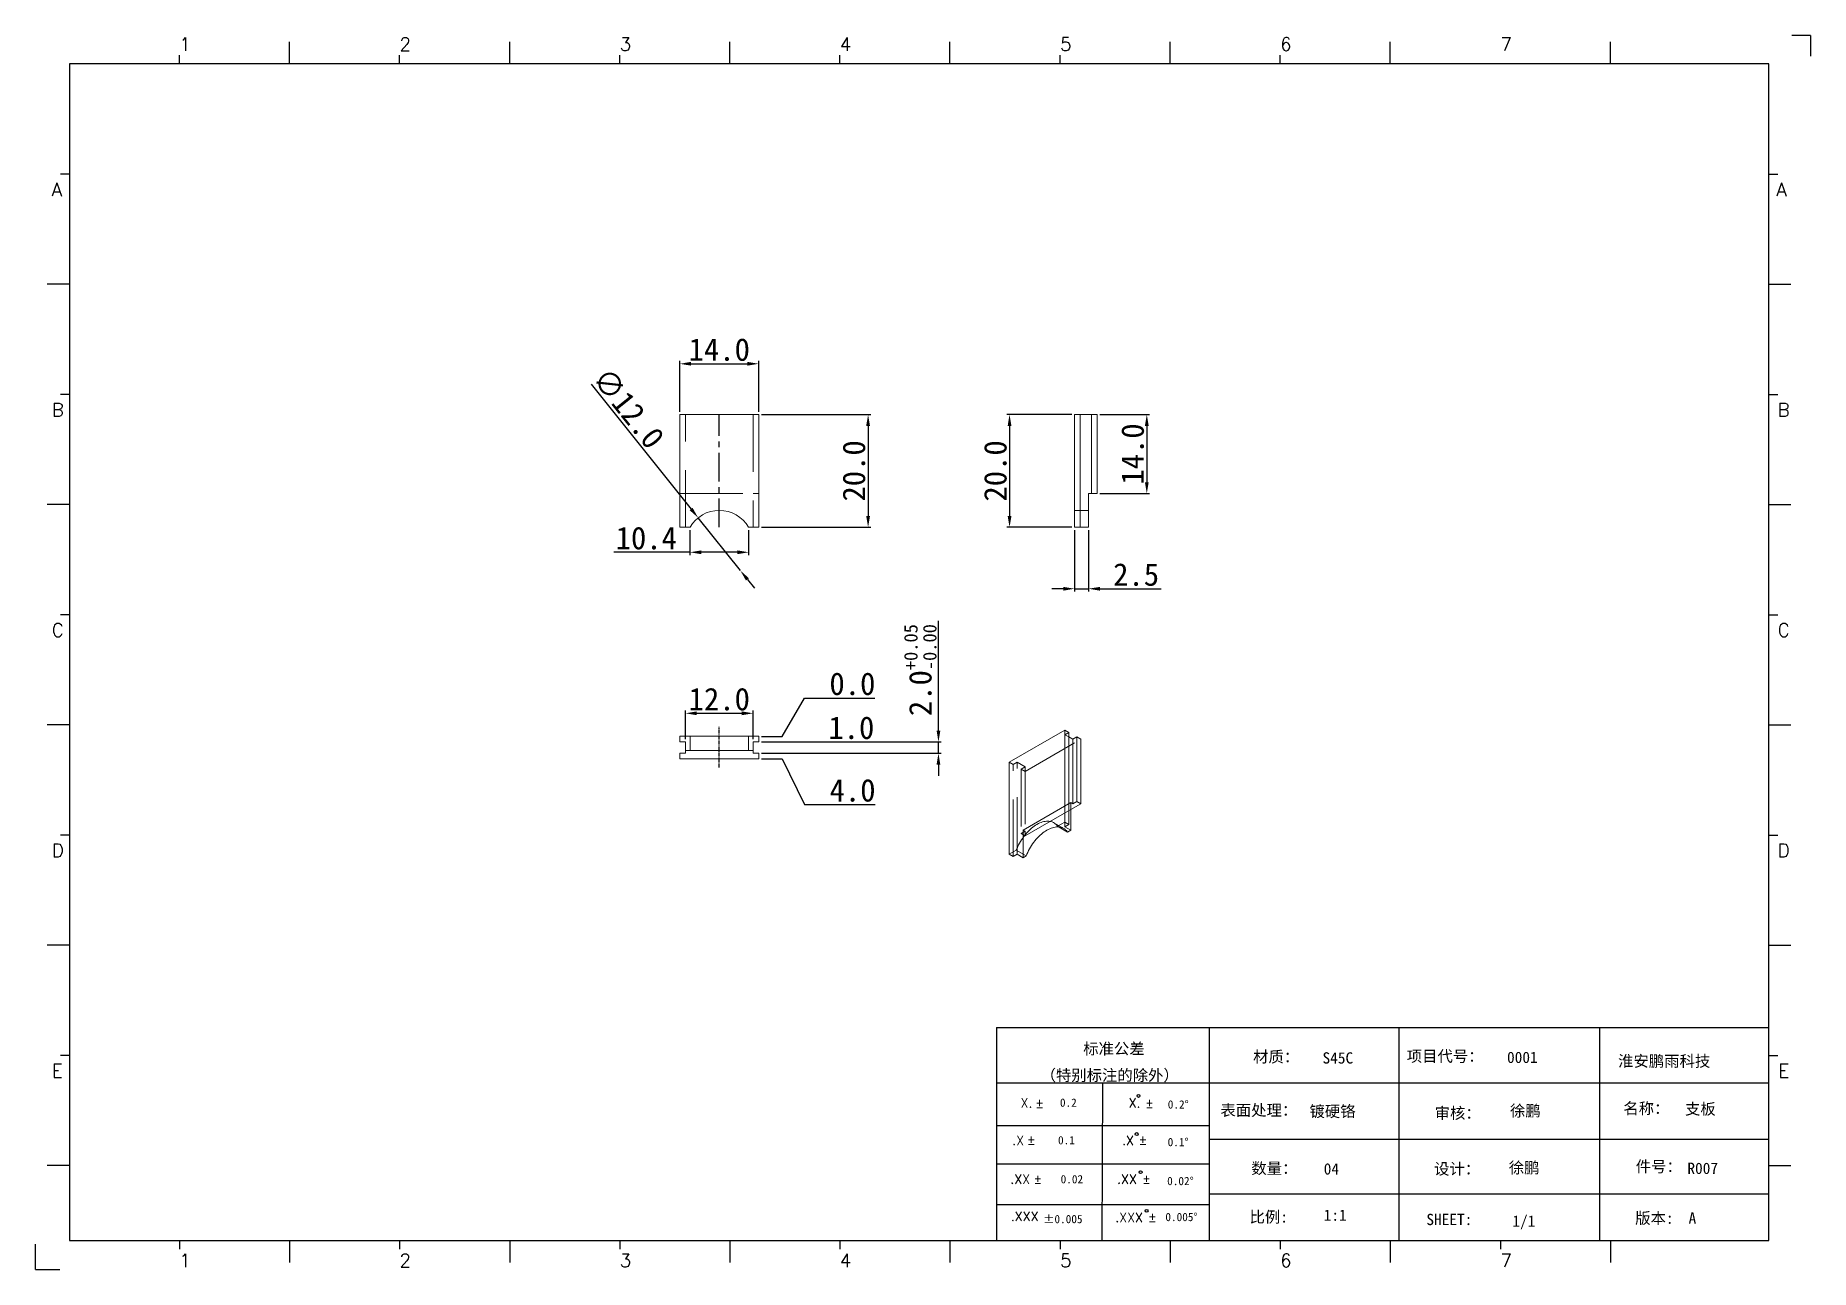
# Model space of a CAD drawing. Extents: x 83 to 30050, y -7164 to 695.
# Drawn here: x 6148.3 to 6463.5, y -141.4 to 77.6 of the extents above; entities that cross this region are included whole.
import ezdxf
from ezdxf.enums import TextEntityAlignment as Align

# ---------------------------------------------------------------- set-up
doc = ezdxf.new("R2010")
doc.units = 0
doc.header["$LTSCALE"] = 8
doc.header["$MEASUREMENT"] = 0
doc.header["$PDSIZE"] = 5
doc.linetypes.add('CENTER', pattern=[2, 1.25, -0.25, 0.25, -0.25])
doc.linetypes.add('HIDDEN', pattern=[1.905, 1.27, -0.635])
doc.layers.get('0').update_dxf_attribs({"linetype": 'CONTINUOUS'})
doc.layers.get('Defpoints').update_dxf_attribs({"linetype": 'CONTINUOUS'})
doc.layers.add('41', color=3, linetype='CONTINUOUS')
doc.layers.add('dim', color=82, linetype='CONTINUOUS', lineweight=9)
doc.styles.add('SIMPLEX', font='SIMPLEX')
doc.styles.get("Standard").update_dxf_attribs({"font": '', "height": 4})
doc.styles.get('Standard').set_extended_font_data('SimSun')
doc.dimstyles.new('ISO-25', dxfattribs={"dimtxt": 6, "dimasz": 2.5, "dimexe": 1.25, "dimexo": 0.625, "dimtad": 1, "dimdec": 1, "dimzin": 1, "dimdsep": 46, "dimtxsty": 'Standard', "dimcen": 2.5, "dimadec": 0, "dimazin": 0, "dimtm": 1e-09, "dimtfac": 1, "dimtdec": 1, "dimtmove": 0, "dimatfit": 3, "dimfxl": 1, "dimtolj": 1, "dimtzin": 0, "dimarcsym": 0})

msp = doc.modelspace()

# ---------------------------------------------------------------- blocks, each defined once
blk = doc.blocks.new('A$C0BB32EA6')
at = {"layer": '41'}
for p, q in [((90.21, 427.84), (90.21, 435.66)), ((168.4, 427.84), (168.4, 435.66)), ((168.4, 427.84), (168.4, 435.66)), ((168.4, 427.84), (168.4, 435.66)), ((246.58, 427.84), (246.58, 435.66)), ((246.58, 427.84), (246.58, 435.66)), ((324.77, 427.84), (324.77, 435.66)), ((402.96, 427.84), (402.96, 435.66)), ((481.15, 427.84), (481.15, 435.66)), ((559.34, 427.84), (559.34, 435.66)), ((51.11, 427.84), (51.11, 430.97)), ((129.3, 427.84), (129.3, 430.97)), ((129.3, 427.84), (129.3, 430.97)), ((129.3, 427.84), (129.3, 430.97)), ((207.49, 427.84), (207.49, 430.97)), ((207.49, 427.84), (207.49, 430.97)), ((285.68, 427.84), (285.68, 430.97)), ((363.87, 427.84), (363.87, 430.97)), ((442.06, 427.84), (442.06, 430.97)), ((615.63, 427.84), (12.02, 427.84)), ((12.02, 427.84), (12.02, 10.32)), ((615.63, 10.32), (615.63, 427.84)), ((12.02, 388.75), (8.89, 388.75)), ((615.63, 388.75), (618.76, 388.75)), ((12.02, 349.66), (4.2, 349.66)), ((615.63, 349.66), (623.45, 349.66)), ((12.02, 310.56), (8.89, 310.56)), ((615.63, 310.56), (618.76, 310.56)), ((12.02, 271.47), (4.2, 271.47)), ((615.63, 271.47), (623.45, 271.47)), ((12.02, 232.37), (8.89, 232.37)), ((615.63, 232.37), (618.76, 232.37)), ((12.02, 193.28), (4.2, 193.28)), ((615.63, 193.28), (623.45, 193.28)), ((12.02, 154.18), (8.89, 154.18)), ((615.63, 154.18), (618.76, 154.18)), ((12.02, 115.09), (4.2, 115.09)), ((615.63, 115.09), (623.45, 115.09)), ((341.34, 85.85), (615.63, 85.85)), ((341.34, 85.85), (341.34, 10.32)), ((416.87, 85.85), (416.87, 10.32)), ((484.16, 85.85), (484.16, 10.32)), ((555.4, 85.7), (555.4, 10.17)), ((12.02, 76), (8.89, 76)), ((615.63, 76), (618.76, 76)), ((615.63, 66.14), (341.34, 66.14)), ((378.86, 10.02), (379.1, 65.84)), ((341.34, 51.12), (416.87, 51.12)), ((615.63, 46.17), (416.87, 46.17)), ((12.02, 36.9), (4.2, 36.9)), ((341.34, 37.5), (401.12, 37.5)), ((341.34, 37.5), (416.87, 37.5)), ((615.63, 36.9), (623.45, 36.9)), ((615.63, 26.74), (416.87, 26.74)), ((341.34, 23.05), (401.87, 23.05)), ((341.34, 23.05), (401.87, 23.05)), ((341.34, 23.05), (401.87, 23.05)), ((341.34, 23.05), (401.87, 23.05)), ((341.34, 23.05), (401.87, 23.05)), ((341.34, 23.05), (416.87, 23.05)), ((12.02, 10.32), (615.63, 10.32)), ((51.11, 10.32), (51.11, 7.19)), ((90.21, 10.32), (90.21, 2.5)), ((129.3, 10.32), (129.3, 7.19)), ((168.4, 10.32), (168.4, 2.5)), ((207.49, 10.32), (207.49, 7.19)), ((246.58, 10.32), (246.58, 2.5)), ((285.68, 10.32), (285.68, 7.19)), ((324.77, 10.32), (324.77, 2.5)), ((326.34, 10.32), (401.87, 10.32)), ((363.87, 10.32), (363.87, 7.19)), ((402.96, 10.32), (402.96, 2.5)), ((442.06, 10.32), (442.06, 7.19)), ((481.15, 10.32), (481.15, 2.5)), ((520.24, 10.32), (520.24, 7.19)), ((559.34, 10.32), (559.34, 2.5))]:
    blk.add_line(p, q, dxfattribs=at)
at = {"layer": '41', "linetype": 'Continuous'}
for p, q in [((630.37, 437.94), (623.79, 437.94)), ((630.37, 437.94), (630.37, 430.59)), ((0, 0), (0, 8.98)), ((0, 0), (8.64, 0))]:
    blk.add_line(p, q, dxfattribs=at)
at = {"layer": '41'}
for centre in [(391.73, 61.61), (391.07, 48.04), (392.49, 34.54), (394.6, 20.83)]:
    blk.add_circle(centre, 0.516, dxfattribs=at)
at = {"layer": '41', "style": 'SIMPLEX'}
for s, height, p in [('1', 4.69, (51.11, 432.54)), ('2', 4.69, (129.3, 432.54)), ('3', 4.69, (207.49, 432.54)), ('4', 4.69, (285.68, 432.54)), ('5', 4.69, (363.87, 432.54)), ('6', 4.69, (442.06, 432.54)), ('7', 4.69, (520.24, 432.54)), ('A', 4.75, (5.76, 380.93)), ('A', 4.75, (618.27, 380.93)), ('B', 4.75, (5.76, 302.74)), ('B', 4.75, (618.72, 302.74)), ('C', 4.75, (5.76, 224.55)), ('C', 4.75, (618.72, 224.55)), ('D', 4.75, (5.76, 146.37)), ('D', 4.75, (618.72, 146.37)), ('E', 4.75, (5.76, 68.18)), ('E', 4.75, (618.95, 68.18)), ('X.', 3.284, (349.84, 57.49)), ('%%p', 3.284, (355.04, 57.36)), ('X.', 3.284, (388.21, 57.49)), ('%%p', 3.284, (394.07, 57.36)), ('.X', 3.284, (346.89, 44.16)), ('%%p', 3.284, (352.09, 44.33)), ('.X', 3.284, (385.9, 44.16)), ('%%p', 3.284, (391.76, 44.33)), ('.XX', 3.284, (346.2, 30.42)), ('%%p', 3.284, (354.44, 30.46)), ('.XX', 3.284, (384.11, 30.42)), ('%%p', 3.284, (393.01, 30.46)), ('.XXX', 3.284, (383.48, 16.83)), ('%%p', 3.284, (395.11, 16.95)), ('1', 4.69, (51.11, 0.87)), ('2', 4.69, (129.3, 0.87)), ('3', 4.69, (207.49, 0.87)), ('4', 4.69, (285.68, 0.87)), ('5', 4.69, (363.87, 0.87)), ('6', 4.69, (442.06, 0.87)), ('7', 4.69, (520.24, 0.87))]:
    blk.add_text(s, height=height, dxfattribs=at).set_placement(p)
at = {"layer": '41', "linetype": 'Continuous'}
for s, p in [('标准公差', (372.08, 76.36)), ('材质：', (432.42, 73.5)), ('项目代号：', (486.99, 73.71)), ('淮安鹏雨科技', (562.04, 71.96)), ('（特别标注的除外）', (356.94, 66.94)), ('表面处理：', (420.83, 54.55)), ('审核：', (496.9, 53.5)), ('名称：', (563.9, 55.18)), ('数量：', (431.79, 33.91)), ('设计：', (496.69, 33.7)), ('件号：', (568.32, 34.55)), ('比例:', (431.16, 16.65)), ('SHEET:', (493.95, 15.75)), ('1/1', (524.5, 15.18)), ('版本:', (568.11, 16.23))]:
    blk.add_text(s, height=4, dxfattribs=at).set_placement(p)
at = {"layer": '41'}
for s, p in [('0.2', (363.82, 57.75)), ('0.2%%D', (402.12, 57.11)), ('0.1', (363.14, 44.41)), ('0.1%%D', (402.07, 43.76)), ('0.02', (364.07, 30.58)), ('0.02%%D', (401.9, 29.93)), ('0.005%%D', (401.27, 17.16))]:
    blk.add_text(s, height=2.929, dxfattribs=at).set_placement(p)
at = {"layer": '41', "style": 'SIMPLEX'}
blk.add_text('.XXX', height=3.284, dxfattribs=at).set_placement((351.31, 18.87), align=Align.MIDDLE_CENTER)
at = {"layer": '41'}
blk.add_text('%%P0.005', height=2.929, dxfattribs=at).set_placement((364.87, 17.89), align=Align.MIDDLE_CENTER)
at = {"layer": '41', "linetype": 'Continuous'}
for tag, p in [('材质', (457.07, 73.08)), ('代号', (522.6, 73.29)), ('表面处理', (452.44, 54.13)), ('审核', (523.65, 54.34)), ('名称', (585.81, 54.97)), ('数量', (457.5, 33.7)), ('设计', (523.23, 34.13)), ('件号', (586.65, 33.91)), ('比例', (457.5, 17.28)), ('版本', (587.08, 16.23))]:
    blk.add_attdef(tag, p, '', height=4, dxfattribs=at)
blk = doc.blocks.new('*D146')
at = {"layer": 'Defpoints', "color": 0, "linetype": 'Continuous'}
for p in [(6265.95, -8.01), (6273.45, -17.38)]:
    blk.add_point(p, dxfattribs=at)
at = {"layer": 'dim', "color": 0, "linetype": 'Continuous', "lineweight": -2}
for p, q in [((6246.97, 15.68), (6264.7, -6.45)), ((6273.45, -17.38), (6265.95, -8.01)), ((6274.7, -18.94), (6275.95, -20.5))]:
    blk.add_line(p, q, dxfattribs=at)
at = {"layer": 'dim', "color": 0, "linetype": 'Continuous'}
for points in [[(6264.96, -6.24), (6264.44, -6.66), (6265.95, -8.01)], [(6274.96, -18.73), (6274.44, -19.15), (6273.45, -17.38)]]:
    blk.add_solid(points, dxfattribs=at)
at = {"layer": 'dim', "color": 0, "linetype": 'Continuous', "insert": (6253.58, 11.44), "char_height": 4, "attachment_point": 5, "rotation": 308.6925}
blk.add_mtext('\\A1;∅12.0', dxfattribs=at)
blk = doc.blocks.new('*D147')
at = {"layer": 'Defpoints', "color": 0, "linetype": 'Continuous'}
for p in [(6264.5, -9.69), (6274.9, -9.69), (6264.5, -14.13)]:
    blk.add_point(p, dxfattribs=at)
at = {"layer": 'dim', "color": 0, "linetype": 'Continuous', "lineweight": -2}
for p, q in [((6264.5, -10.19), (6264.5, -14.63)), ((6274.9, -10.19), (6274.9, -14.63)), ((6264.5, -14.13), (6250.97, -14.13)), ((6272.9, -14.13), (6266.5, -14.13))]:
    blk.add_line(p, q, dxfattribs=at)
at = {"layer": 'dim', "color": 0, "linetype": 'Continuous'}
for points in [[(6266.5, -13.79), (6266.5, -14.46), (6264.5, -14.13)], [(6272.9, -13.79), (6272.9, -14.46), (6274.9, -14.13)]]:
    blk.add_solid(points, dxfattribs=at)
at = {"layer": 'dim', "color": 0, "linetype": 'Continuous', "insert": (6256.74, -11.63), "char_height": 4, "attachment_point": 5}
blk.add_mtext('\\A1;10.4', dxfattribs=at)
blk = doc.blocks.new('*D148')
at = {"layer": 'Defpoints', "color": 0, "linetype": 'Continuous'}
for p in [(6276.7, 19.32), (6262.7, 10.31), (6276.7, 10.31)]:
    blk.add_point(p, dxfattribs=at)
at = {"layer": 'dim', "color": 0, "linetype": 'Continuous', "lineweight": -2}
for p, q in [((6262.7, 10.81), (6262.7, 19.82)), ((6264.7, 19.32), (6274.7, 19.32)), ((6276.7, 10.81), (6276.7, 19.82))]:
    blk.add_line(p, q, dxfattribs=at)
at = {"layer": 'dim', "color": 0, "linetype": 'Continuous'}
for points in [[(6264.7, 19.66), (6264.7, 18.99), (6262.7, 19.32)], [(6274.7, 19.66), (6274.7, 18.99), (6276.7, 19.32)]]:
    blk.add_solid(points, dxfattribs=at)
at = {"layer": 'dim', "color": 0, "linetype": 'Continuous', "insert": (6269.7, 21.82), "char_height": 4, "attachment_point": 5}
blk.add_mtext('\\A1;14.0', dxfattribs=at)
blk = doc.blocks.new('*D149')
at = {"layer": 'Defpoints', "color": 0, "linetype": 'Continuous'}
for p in [(6276.7, 10.31), (6276.7, -9.69), (6296.13, -9.69)]:
    blk.add_point(p, dxfattribs=at)
at = {"layer": 'dim', "color": 0, "linetype": 'Continuous', "lineweight": -2}
for p, q in [((6277.2, 10.31), (6296.63, 10.31)), ((6296.13, 8.31), (6296.13, -7.69)), ((6277.2, -9.69), (6296.63, -9.69))]:
    blk.add_line(p, q, dxfattribs=at)
at = {"layer": 'dim', "color": 0, "linetype": 'Continuous'}
for points in [[(6295.79, 8.31), (6296.46, 8.31), (6296.13, 10.31)], [(6295.79, -7.69), (6296.46, -7.69), (6296.13, -9.69)]]:
    blk.add_solid(points, dxfattribs=at)
at = {"layer": 'dim', "color": 0, "linetype": 'Continuous', "insert": (6293.63, 0.31), "char_height": 4, "attachment_point": 5, "rotation": 90}
blk.add_mtext('\\A1;20.0', dxfattribs=at)
blk = doc.blocks.new('*D150')
at = {"layer": 'Defpoints', "color": 0, "linetype": 'Continuous'}
for p in [(6336.78, 10.31), (6336.78, -3.69), (6345.62, -3.69)]:
    blk.add_point(p, dxfattribs=at)
at = {"layer": 'dim', "color": 0, "linetype": 'Continuous', "lineweight": -2}
for p, q in [((6337.28, 10.31), (6346.12, 10.31)), ((6345.62, 8.31), (6345.62, -1.69)), ((6337.28, -3.69), (6346.12, -3.69))]:
    blk.add_line(p, q, dxfattribs=at)
at = {"layer": 'dim', "color": 0, "linetype": 'Continuous'}
for points in [[(6345.28, 8.31), (6345.95, 8.31), (6345.62, 10.31)], [(6345.28, -1.69), (6345.95, -1.69), (6345.62, -3.69)]]:
    blk.add_solid(points, dxfattribs=at)
at = {"layer": 'dim', "color": 0, "linetype": 'Continuous', "insert": (6343.12, 3.31), "char_height": 4, "attachment_point": 5, "rotation": 90}
blk.add_mtext('\\A1;14.0', dxfattribs=at)
blk = doc.blocks.new('*D151')
at = {"layer": 'Defpoints', "color": 0, "linetype": 'Continuous'}
for p in [(6332.78, 10.31), (6321.24, -9.69), (6332.78, -9.69)]:
    blk.add_point(p, dxfattribs=at)
at = {"layer": 'dim', "color": 0, "linetype": 'Continuous', "lineweight": -2}
for p, q in [((6332.28, 10.31), (6320.74, 10.31)), ((6321.24, 8.31), (6321.24, -7.69)), ((6332.28, -9.69), (6320.74, -9.69))]:
    blk.add_line(p, q, dxfattribs=at)
at = {"layer": 'dim', "color": 0, "linetype": 'Continuous'}
for points in [[(6320.91, 8.31), (6321.58, 8.31), (6321.24, 10.31)], [(6320.91, -7.69), (6321.58, -7.69), (6321.24, -9.69)]]:
    blk.add_solid(points, dxfattribs=at)
at = {"layer": 'dim', "color": 0, "linetype": 'Continuous', "insert": (6318.74, 0.31), "char_height": 4, "attachment_point": 5, "rotation": 90}
blk.add_mtext('\\A1;20.0', dxfattribs=at)
blk = doc.blocks.new('*D152')
at = {"layer": 'Defpoints', "color": 0, "linetype": 'Continuous'}
for p in [(6332.78, -9.69), (6335.28, -9.69), (6335.28, -20.6)]:
    blk.add_point(p, dxfattribs=at)
at = {"layer": 'dim', "color": 0, "linetype": 'Continuous', "lineweight": -2}
for p, q in [((6332.78, -10.19), (6332.78, -21.1)), ((6335.28, -10.19), (6335.28, -21.1)), ((6330.78, -20.6), (6328.78, -20.6)), ((6332.78, -20.6), (6335.28, -20.6)), ((6337.28, -20.6), (6348.17, -20.6))]:
    blk.add_line(p, q, dxfattribs=at)
at = {"layer": 'dim', "color": 0, "linetype": 'Continuous'}
for points in [[(6330.78, -20.27), (6330.78, -20.94), (6332.78, -20.6)], [(6337.28, -20.27), (6337.28, -20.94), (6335.28, -20.6)]]:
    blk.add_solid(points, dxfattribs=at)
at = {"layer": 'dim', "color": 0, "linetype": 'Continuous', "insert": (6343.72, -18.1), "char_height": 4, "attachment_point": 5}
blk.add_mtext('\\A1;2.5', dxfattribs=at)
blk = doc.blocks.new('*D153')
at = {"layer": 'Defpoints', "color": 0, "linetype": 'Continuous'}
for p in [(6288.85, -39.99), (6276.7, -46.79), (6276.7, -46.79)]:
    blk.add_point(p, dxfattribs=at)
at = {"layer": 'dim', "color": 0, "linetype": 'Continuous', "lineweight": -2}
for p, q in [((6280.85, -46.79), (6284.85, -39.99)), ((6284.85, -39.99), (6297.33, -39.99)), ((6277.2, -46.79), (6280.85, -46.79))]:
    blk.add_line(p, q, dxfattribs=at)
at = {"layer": 'dim', "color": 0, "linetype": 'Continuous', "insert": (6293.34, -37.49), "char_height": 4, "attachment_point": 5}
blk.add_mtext('\\A1;0.0', dxfattribs=at)
blk = doc.blocks.new('*D154')
at = {"layer": 'Defpoints', "color": 0, "linetype": 'Continuous'}
for p in [(6276.7, -46.79), (6276.7, -47.79), (6288.85, -47.79)]:
    blk.add_point(p, dxfattribs=at)
at = {"layer": 'dim', "color": 0, "linetype": 'Continuous', "lineweight": -2}
blk.add_line((6277.2, -47.79), (6296.95, -47.79), dxfattribs=at)
at = {"layer": 'dim', "color": 0, "linetype": 'Continuous', "insert": (6293.15, -45.29), "char_height": 4, "attachment_point": 5}
blk.add_mtext('\\A1;1.0', dxfattribs=at)
blk = doc.blocks.new('*D155')
at = {"layer": 'Defpoints', "color": 0, "linetype": 'Continuous'}
for p in [(6276.7, -46.79), (6276.7, -50.79), (6288.85, -58.89)]:
    blk.add_point(p, dxfattribs=at)
at = {"layer": 'dim', "color": 0, "linetype": 'Continuous', "lineweight": -2}
for p, q in [((6277.2, -50.79), (6280.85, -50.79)), ((6280.85, -50.79), (6284.85, -58.89)), ((6284.85, -58.89), (6297.39, -58.89))]:
    blk.add_line(p, q, dxfattribs=at)
at = {"layer": 'dim', "color": 0, "linetype": 'Continuous', "insert": (6293.37, -56.39), "char_height": 4, "attachment_point": 5}
blk.add_mtext('\\A1;4.0', dxfattribs=at)
blk = doc.blocks.new('*D156')
at = {"layer": 'Defpoints', "color": 0, "linetype": 'Continuous'}
for p in [(6276.7, -47.79), (6276.7, -49.79), (6308.62, -47.79)]:
    blk.add_point(p, dxfattribs=at)
at = {"layer": 'dim', "color": 0, "linetype": 'Continuous', "lineweight": -2}
for p, q in [((6308.62, -45.79), (6308.62, -26.29)), ((6277.2, -47.79), (6309.12, -47.79)), ((6277.2, -49.79), (6309.12, -49.79)), ((6308.62, -49.79), (6308.62, -47.79)), ((6308.62, -51.79), (6308.62, -53.79))]:
    blk.add_line(p, q, dxfattribs=at)
at = {"layer": 'dim', "color": 0, "linetype": 'Continuous'}
for points in [[(6308.29, -45.79), (6308.95, -45.79), (6308.62, -47.79)], [(6308.29, -51.79), (6308.95, -51.79), (6308.62, -49.79)]]:
    blk.add_solid(points, dxfattribs=at)
at = {"layer": 'dim', "color": 0, "linetype": 'Continuous', "insert": (6305.39, -35.04), "char_height": 4, "attachment_point": 5, "rotation": 90}
blk.add_mtext('\\A1;2.0{\\H2.400000;\\S+0.05^ -0.00;}', dxfattribs=at)
blk = doc.blocks.new('*D157')
at = {"layer": 'Defpoints', "color": 0, "linetype": 'Continuous'}
for p in [(6275.7, -42.7), (6263.7, -47.79), (6275.7, -47.79)]:
    blk.add_point(p, dxfattribs=at)
at = {"layer": 'dim', "color": 0, "linetype": 'Continuous', "lineweight": -2}
for p, q in [((6263.7, -47.29), (6263.7, -42.21)), ((6265.7, -42.7), (6273.7, -42.7)), ((6275.7, -47.29), (6275.7, -42.21))]:
    blk.add_line(p, q, dxfattribs=at)
at = {"layer": 'dim', "color": 0, "linetype": 'Continuous'}
for points in [[(6265.7, -42.37), (6265.7, -43.04), (6263.7, -42.7)], [(6273.7, -42.37), (6273.7, -43.04), (6275.7, -42.7)]]:
    blk.add_solid(points, dxfattribs=at)
at = {"layer": 'dim', "color": 0, "linetype": 'Continuous', "insert": (6269.7, -40.21), "char_height": 4, "attachment_point": 5}
blk.add_mtext('\\A1;12.0', dxfattribs=at)

# ---------------------------------------------------------------- dimensions: what is measured, and where the dimension line sits
at = {"layer": 'dim', "linetype": 'Continuous'}
for base, p1, p2, picture, middle in [((6276.701, 19.324), (6262.701, 10.307), (6276.701, 10.307), '*D148', (6269.701, 21.823)), ((6264.505, -14.126), (6274.897, -9.693), (6264.505, -9.693), '*D147', (6256.738, -11.627)), ((6335.277, -20.603), (6332.777, -9.693), (6335.277, -9.693), '*D152', (6343.721, -18.104)), ((6275.701, -42.705), (6263.701, -47.789), (6275.701, -47.789), '*D157', (6269.701, -40.205))]:
    dim = msp.add_linear_dim(base=base, p1=p1, p2=p2, dimstyle='ISO-25', override={"dimtxt": 2.5, "dimasz": 2, "dimexe": 0.49975, "dimexo": 0.49975, "dimgap": 0.49975}, dxfattribs=at)
    dim.commit()
    dim.dimension.update_dxf_attribs({"geometry": picture, "text_midpoint": middle})
dim = msp.add_diameter_dim_2p(p1=(6273.452, -17.376), p2=(6265.95, -8.01), dimstyle='ISO-25', override={"dimtxt": 2.5, "dimasz": 2, "dimexe": 0.49975, "dimexo": 0.49975, "dimgap": 0.49975}, dxfattribs=at)
dim.commit()
dim.dimension.update_dxf_attribs({"geometry": '*D146', "text_midpoint": (6251.624, 9.876), "dimtype": 163})
for base, p1, p2, override, picture, middle in [((6296.126, -9.693), (6276.701, 10.307), (6276.701, -9.693), {"dimtxt": 2.5, "dimasz": 2, "dimexe": 0.49975, "dimexo": 0.49975, "dimgap": 0.49975}, '*D149', (6293.626, 0.307)), ((6321.242, -9.693), (6332.777, 10.307), (6332.777, -9.693), {"dimtxt": 2.5, "dimasz": 2, "dimexe": 0.49975, "dimexo": 0.49975, "dimgap": 0.49975}, '*D151', (6318.742, 0.307)), ((6345.618, -3.693), (6336.777, 10.307), (6336.777, -3.693), {"dimtxt": 2.5, "dimasz": 2, "dimexe": 0.49975, "dimexo": 0.49975, "dimgap": 0.49975}, '*D150', (6343.118, 3.307)), ((6308.619, -47.789), (6276.701, -49.789), (6276.701, -47.789), {"dimtxt": 2.5, "dimasz": 2, "dimexe": 0.49975, "dimexo": 0.49975, "dimgap": 0.49975, "dimtol": 1, "dimlim": 0, "dimtp": 0.05, "dimtm": 0, "dimtfac": 0.6, "dimtdec": 2, "dimtolj": 1}, '*D156', (6305.386, -35.041))]:
    dim = msp.add_linear_dim(base=base, p1=p1, p2=p2, angle=90, dimstyle='ISO-25', override=override, dxfattribs=at)
    dim.commit()
    dim.dimension.update_dxf_attribs({"geometry": picture, "text_midpoint": middle})
for feature_location, offset, origin, picture, middle in [((6276.700903685, -46.789260153), (12.147069245, 6.802144362), (6276.700903685, -46.789260153), '*D153', (6293.336611819, -37.487365792)), ((6276.701, -47.789), (12.147, 0), (6276.701, -46.789), '*D154', (6293.148, -45.29)), ((6276.701, -50.789), (12.147, -8.097), (6276.701, -46.789), '*D155', (6293.37, -56.386))]:
    dim = msp.add_ordinate_dim(feature_location=feature_location, offset=offset, dtype=0, origin=origin, dimstyle='ISO-25', override={"dimtxt": 2.5, "dimasz": 2, "dimexe": 0.49975, "dimexo": 0.49975, "dimgap": 0.49975}, dxfattribs=at)
    dim.commit()
    dim.dimension.update_dxf_attribs({"geometry": picture, "text_midpoint": middle})

# ---------------------------------------------------------------- linework, layer by layer
at = {"color": 7, "linetype": 'Continuous', "lineweight": 15}
for p, q in [((6262.701, 10.307), (6276.701, 10.307)), ((6262.701, -9.693), (6262.701, 10.307)), ((6276.701, -9.693), (6276.701, 10.307)), ((6332.777, -9.693), (6332.777, 10.307)), ((6332.777, 10.307), (6333.777, 10.307)), ((6333.777, 10.307), (6333.777, -9.693)), ((6335.777, 10.307), (6333.777, 10.307)), ((6335.777, -3.693), (6335.777, 10.307)), ((6335.777, 10.307), (6336.777, 10.307)), ((6336.777, -3.693), (6336.777, 10.307)), ((6335.277, -9.693), (6335.277, -3.693)), ((6335.277, -3.693), (6335.777, -3.693)), ((6335.777, -3.693), (6336.777, -3.693)), ((6262.701, -9.693), (6264.505, -9.693)), ((6274.897, -9.693), (6276.701, -9.693)), ((6332.777, -9.693), (6333.777, -9.693)), ((6335.277, -9.693), (6333.777, -9.693)), ((6262.701, -46.789), (6264.505, -46.789)), ((6262.701, -47.789), (6262.701, -46.789)), ((6264.505, -49.289), (6264.505, -46.789)), ((6274.897, -46.789), (6264.505, -46.789)), ((6274.897, -49.289), (6274.897, -46.789)), ((6274.897, -46.789), (6276.701, -46.789)), ((6276.701, -46.789), (6276.701, -47.789)), ((6321.162, -51.394), (6331.062, -45.68)), ((6331.062, -62.01), (6331.062, -45.68)), ((6331.062, -45.68), (6331.769, -46.088)), ((6331.769, -46.088), (6331.769, -62.419)), ((6332.476, -47.312), (6331.769, -46.904)), ((6332.476, -47.312), (6333.183, -46.904)), ((6333.183, -58.336), (6333.183, -46.904)), ((6333.183, -46.904), (6333.89, -47.312)), ((6262.701, -47.789), (6263.701, -47.789)), ((6262.701, -49.789), (6263.701, -49.789)), ((6262.701, -49.789), (6262.701, -50.789)), ((6263.701, -47.789), (6263.701, -49.289)), ((6264.505, -49.289), (6263.701, -49.289)), ((6263.701, -49.789), (6263.701, -49.289)), ((6274.897, -49.289), (6264.505, -49.289)), ((6275.701, -49.289), (6274.897, -49.289)), ((6275.701, -47.789), (6276.701, -47.789)), ((6275.701, -49.289), (6275.701, -47.789)), ((6275.701, -49.289), (6275.701, -49.789)), ((6275.701, -49.789), (6276.701, -49.789)), ((6276.701, -49.789), (6276.701, -50.789)), ((6332.476, -58.744), (6332.476, -47.312)), ((6333.89, -58.744), (6333.89, -47.312)), ((6262.701, -50.789), (6276.701, -50.789)), ((6321.162, -67.725), (6321.162, -51.394)), ((6332.123, -58.54), (6332.476, -58.744)), ((6332.123, -63.439), (6332.123, -58.54)), ((6332.123, -59.764), (6333.89, -58.744)), ((6332.476, -58.744), (6333.183, -58.336)), ((6333.183, -58.336), (6333.89, -58.744)), ((6329.786, -62.747), (6331.062, -62.01)), ((6331.554, -63.767), (6329.786, -62.747)), ((6331.062, -62.01), (6331.769, -62.419)), ((6331.062, -62.827), (6331.769, -62.419)), ((6332.123, -63.439), (6331.062, -62.827)), ((6332.123, -63.439), (6331.554, -63.767)), ((6321.162, -67.725), (6322.438, -66.989)), ((6321.87, -68.133), (6321.162, -67.725)), ((6321.87, -68.133), (6322.577, -67.725)), ((6324.206, -68.009), (6322.438, -66.989)), ((6322.577, -67.725), (6323.637, -68.338)), ((6324.206, -68.009), (6323.637, -68.338))]:
    msp.add_line(p, q, dxfattribs=at)
at = {"color": 7, "linetype": 'HIDDEN', "lineweight": 0}
for p, q in [((6263.701, -9.693), (6263.701, 10.307)), ((6275.701, 10.307), (6275.701, -9.693)), ((6262.701, -3.693), (6263.701, -3.693)), ((6263.701, -3.693), (6275.701, -3.693)), ((6275.701, -3.693), (6276.701, -3.693)), ((6335.277, -6.693), (6332.777, -6.693)), ((6331.062, -46.496), (6331.769, -46.088)), ((6331.769, -46.904), (6331.062, -46.496)), ((6323.991, -53.027), (6333.89, -47.312)), ((6321.87, -51.803), (6321.162, -51.394)), ((6322.577, -51.394), (6321.87, -51.803)), ((6321.87, -68.133), (6321.87, -51.803)), ((6322.577, -67.725), (6322.577, -51.394)), ((6322.577, -51.394), (6323.991, -52.211)), ((6323.991, -52.211), (6323.284, -52.619)), ((6323.284, -52.619), (6323.284, -64.051)), ((6323.991, -53.027), (6323.284, -52.619)), ((6323.991, -52.211), (6323.991, -63.642)), ((6323.637, -63.438), (6332.123, -58.54)), ((6323.991, -64.459), (6332.123, -59.764)), ((6330.88, -63.142), (6329.112, -62.121)), ((6331.062, -62.01), (6331.062, -62.827)), ((6323.284, -64.051), (6323.991, -63.642)), ((6323.284, -64.051), (6323.991, -64.459)), ((6323.991, -63.642), (6323.637, -63.438)), ((6323.637, -63.438), (6323.637, -68.338)), ((6323.991, -64.459), (6323.991, -63.642))]:
    msp.add_line(p, q, dxfattribs=at)
at = {"color": 1, "linetype": 'CENTER', "ltscale": 0.508}
msp.add_line((6269.701, -9.693), (6269.701, 10.307), dxfattribs=at)
at = {"color": 1, "linetype": 'CENTER', "ltscale": 0.0635}
msp.add_line((6269.701, -52.33), (6269.701, -45.078), dxfattribs=at)
at = {"color": 7, "linetype": 'Continuous', "lineweight": 15, "flags": 128}
for points in [[(6329.786, -62.747), (6329.657, -62.579), (6329.515, -62.427), (6329.362, -62.292), (6329.198, -62.174), (6329.024, -62.073), (6328.839, -61.99), (6328.646, -61.925), (6328.444, -61.878), (6328.233, -61.85), (6328.016, -61.84), (6327.793, -61.849), (6327.563, -61.876), (6327.329, -61.922), (6327.091, -61.985), (6326.849, -62.067), (6326.605, -62.167), (6326.359, -62.284), (6326.112, -62.418), (6325.865, -62.569), (6325.62, -62.736), (6325.375, -62.918), (6325.134, -63.115), (6324.895, -63.326), (6324.661, -63.551), (6324.432, -63.789), (6324.208, -64.038), (6323.991, -64.299), (6323.781, -64.57), (6323.579, -64.85), (6323.385, -65.139), (6323.201, -65.435), (6323.026, -65.737), (6322.862, -66.044), (6322.709, -66.356), (6322.567, -66.672), (6322.438, -66.989)], [(6330.001, -62.87), (6329.784, -62.861), (6329.56, -62.869), (6329.331, -62.896), (6329.097, -62.942), (6328.858, -63.006), (6328.617, -63.088), (6328.372, -63.187), (6328.127, -63.305), (6327.88, -63.439), (6327.633, -63.589), (6327.387, -63.756), (6327.143, -63.938), (6326.901, -64.136), (6326.663, -64.347), (6326.429, -64.572), (6326.199, -64.809), (6325.976, -65.059), (6325.759, -65.32), (6325.549, -65.591), (6325.346, -65.871), (6325.153, -66.159), (6324.968, -66.455), (6324.794, -66.757), (6324.63, -67.065), (6324.477, -67.377), (6324.335, -67.692), (6324.206, -68.009)]]:
    msp.add_lwpolyline(points, dxfattribs=at)
at = {"color": 7, "linetype": 'Continuous', "lineweight": 15}
msp.add_arc((6269.701, -12.693), 6, 30, 150, dxfattribs=at)
at = {"color": 7, "linetype": 'HIDDEN', "lineweight": 0}
msp.add_arc((6329.835, -64.951), 2.087, 34.55632, 85.44906, dxfattribs=at)

# ---------------------------------------------------------------- block references
at = {"layer": '41', "linetype": 'Continuous', "xscale": 0.5, "yscale": 0.5, "zscale": 0.5}
msp.add_blockref('A$C0BB32EA6', (6148.281, -141.399), dxfattribs=at).add_auto_attribs({'版本': 'A', '件号': 'R007', '名称': '支板', '设计': '徐鹏', '审核': '徐鹏', '代号': '0001', '比例': '1:1', '数量': '04', '表面处理': '镀硬铬', '材质': 'S45C'})

msp.set_redraw_order([(e.dxf.handle, doc.entitydb.next_handle()) for e in msp.query("TEXT MTEXT ATTDEF DIMENSION ARC_DIMENSION")])  # texts and dimensions are drawn at this point

doc.saveas('drawing.dxf')
